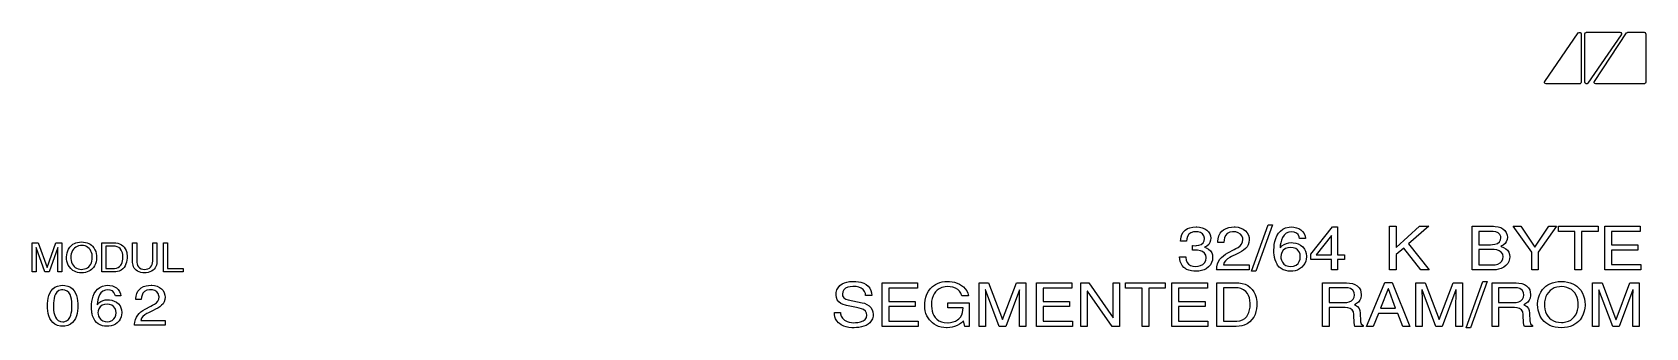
# Model space of a CAD drawing. Extents: x 83.1 to 183.1, y -110.2 to -91.9.
import ezdxf

# ---------------------------------------------------------------- set-up
doc = ezdxf.new("R2010")
doc.units = 0
doc.layers.add('BLACK', color=7, linetype='CONTINUOUS')

msp = doc.modelspace()

# ---------------------------------------------------------------- linework, layer by layer
at = {"layer": 'BLACK', "linetype": 'CONTINUOUS'}
for p, q in [((176.849239, -94.943237), (178.917672, -91.943237)), ((178.917672, -91.943237), (178.96676, -91.905686)), ((178.96676, -91.905686), (179.028544, -91.90416)), ((179.028544, -91.90416), (179.079426, -91.939242)), ((179.079426, -91.939242), (179.09997, -91.997531)), ((179.331567, -92), (179.350665, -91.941221)), ((179.350665, -91.941221), (179.400665, -91.904894)), ((179.400665, -91.904894), (179.431567, -91.9)), ((179.431567, -91.9), (181.5, -91.9)), ((179.916795, -94.94453), (181.916795, -91.94453)), ((181.5, -91.9), (181.558779, -91.919098)), ((181.558779, -91.919098), (181.595106, -91.969098)), ((181.916795, -91.94453), (181.96529, -91.906217)), ((181.96529, -91.906217), (182, -91.9)), ((182, -91.9), (183, -91.9)), ((183, -91.9), (183.058779, -91.919098)), ((183.058779, -91.919098), (183.095106, -91.969098)), ((179.09997, -91.997531), (179.1, -92)), ((179.1, -92), (179.1, -95)), ((179.331567, -95), (179.331567, -92)), ((181.582328, -92.056763), (179.513895, -95.056763)), ((181.595106, -92.030902), (181.582328, -92.056763)), ((181.595106, -91.969098), (181.595106, -92.030902)), ((183.095106, -91.969098), (183.1, -92)), ((183.1, -92), (183.1, -95)), ((176.836461, -94.969098), (176.849239, -94.943237)), ((179.904894, -94.969098), (179.916795, -94.94453)), ((176.836461, -95.030902), (176.836461, -94.969098)), ((176.872788, -95.080902), (176.836461, -95.030902)), ((176.931567, -95.1), (176.872788, -95.080902)), ((179, -95.1), (176.931567, -95.1)), ((179.030902, -95.095106), (179, -95.1)), ((179.080902, -95.058779), (179.030902, -95.095106)), ((179.1, -95), (179.080902, -95.058779)), ((179.331597, -95.002469), (179.331567, -95)), ((179.352141, -95.060758), (179.331597, -95.002469)), ((179.403023, -95.09584), (179.352141, -95.060758)), ((179.464807, -95.094314), (179.403023, -95.09584)), ((179.513895, -95.056763), (179.464807, -95.094314)), ((179.904894, -95.030902), (179.904894, -94.969098)), ((179.941221, -95.080902), (179.904894, -95.030902)), ((180, -95.1), (179.941221, -95.080902)), ((183, -95.1), (180, -95.1)), ((183.030902, -95.095106), (183, -95.1)), ((183.080902, -95.058779), (183.030902, -95.095106)), ((183.1, -95), (183.080902, -95.058779)), ((158.669016, -106.70491), (159.702164, -103.834959)), ((159.979868, -103.834959), (158.950384, -106.70491)), ((159.702164, -103.834959), (159.979868, -103.834959)), ((167.225088, -106.6205), (167.225088, -103.919369)), ((167.225088, -103.919369), (167.632485, -103.919369)), ((167.632485, -105.229048), (169.094278, -103.919369)), ((167.632485, -103.919369), (167.632485, -105.229048)), ((169.657014, -103.919369), (168.401117, -105.010768)), ((169.094278, -103.919369), (169.657014, -103.919369)), ((172.349058, -105.058908), (172.349058, -103.919369)), ((172.349058, -103.919369), (173.67603, -103.919369)), ((173.67603, -103.919369), (173.778344, -103.922984)), ((173.778344, -103.922984), (173.963704, -103.950754)), ((173.963704, -103.950754), (174.123202, -104.003363)), ((176.03395, -105.533717), (174.896023, -103.919369)), ((174.896023, -103.919369), (175.370831, -103.919369)), ((175.370831, -103.919369), (176.235451, -105.217837)), ((176.235451, -105.217837), (177.100803, -103.919369)), ((177.580007, -103.919369), (176.441347, -105.533717)), ((177.100803, -103.919369), (177.580007, -103.919369)), ((177.695046, -104.244481), (177.695046, -103.919369)), ((177.695046, -103.919369), (180.143825, -103.919369)), ((180.143825, -103.919369), (180.143825, -104.244481)), ((180.56148, -106.6205), (180.56148, -103.919369)), ((180.56148, -103.919369), (182.758933, -103.919369)), ((182.758933, -103.919369), (182.758933, -104.244481)), ((83.144654, -106.747), (83.144654, -104.946246)), ((83.144654, -104.946246), (83.514511, -104.946246)), ((83.514511, -104.946246), (84.059783, -106.46739)), ((84.064888, -106.46739), (84.60784, -104.946246)), ((84.60784, -104.946246), (84.974912, -104.946246)), ((84.974912, -104.946246), (84.974912, -106.747)), ((85.753404, -104.984247), (85.848972, -104.944617)), ((85.848972, -104.944617), (85.954919, -104.914977)), ((85.954919, -104.914977), (86.07165, -104.896403)), ((86.07165, -104.896403), (86.19957, -104.889972)), ((86.19957, -104.889972), (86.327572, -104.896403)), ((86.327572, -104.896403), (86.444375, -104.914977)), ((86.444375, -104.914977), (86.550384, -104.944617)), ((86.550384, -104.944617), (86.646005, -104.984247)), ((87.44836, -106.538172), (87.44836, -104.946246)), ((87.44836, -104.946246), (88.222414, -104.946246)), ((88.222414, -104.946246), (88.313417, -104.950382)), ((88.313417, -104.950382), (88.441132, -104.971648)), ((89.362149, -106.153489), (89.362149, -104.946246)), ((89.362149, -104.946246), (89.620167, -104.946246)), ((89.620167, -104.946246), (89.620167, -106.085346)), ((90.607226, -106.090182), (90.607226, -104.946246)), ((90.607226, -104.946246), (90.865244, -104.946246)), ((90.865244, -104.946246), (90.865244, -106.120517)), ((91.273618, -106.747), (91.273618, -104.946246)), ((91.273618, -104.946246), (91.531636, -104.946246)), ((91.531636, -104.946246), (91.531636, -106.530698)), ((154.288765, -104.835353), (154.29377, -104.723272)), ((154.65, -104.835353), (154.288765, -104.835353)), ((154.29377, -104.723272), (154.318548, -104.571311)), ((154.318548, -104.571311), (154.368567, -104.422619)), ((154.368567, -104.422619), (154.448789, -104.283904)), ((154.448789, -104.283904), (154.564178, -104.161873)), ((154.564178, -104.161873), (154.719697, -104.063235)), ((154.668442, -104.690089), (154.65, -104.835353)), ((154.710669, -104.547563), (154.668442, -104.690089)), ((154.797077, -104.413049), (154.710669, -104.547563)), ((154.719697, -104.063235), (154.865656, -104.008643)), ((154.916359, -104.323914), (154.797077, -104.413049)), ((154.865656, -104.008643), (155.039074, -103.973813)), ((155.090193, -104.270063), (154.916359, -104.323914)), ((155.039074, -103.973813), (155.242045, -103.961574)), ((155.225192, -104.260308), (155.090193, -104.270063)), ((155.375293, -104.271925), (155.225192, -104.260308)), ((155.242045, -103.961574), (155.294944, -103.962434)), ((155.294944, -103.962434), (155.445303, -103.975063)), ((155.522713, -104.314591), (155.375293, -104.271925)), ((155.445303, -103.975063), (155.625583, -104.014094)), ((155.647644, -104.395988), (155.522713, -104.314591)), ((155.555899, -105.051001), (155.683784, -104.951453)), ((155.625583, -104.014094), (155.781614, -104.076509)), ((155.733312, -104.514262), (155.647644, -104.395988)), ((155.683784, -104.951453), (155.751812, -104.823543)), ((155.769791, -104.651972), (155.733312, -104.514262)), ((155.751812, -104.823543), (155.771075, -104.683019)), ((155.771075, -104.683019), (155.769791, -104.651972)), ((155.781614, -104.076509), (155.912125, -104.160153)), ((155.912125, -104.160153), (156.015846, -104.262869)), ((156.015846, -104.262869), (156.091506, -104.382503)), ((156.098041, -104.93468), (156.024416, -105.051325)), ((156.091506, -104.382503), (156.137834, -104.516896)), ((156.143865, -104.784199), (156.098041, -104.93468)), ((156.137834, -104.516896), (156.153559, -104.663894)), ((156.153559, -104.663894), (156.143865, -104.784199)), ((156.592464, -104.915147), (156.594485, -104.836173)), ((156.961759, -104.915147), (156.592464, -104.915147)), ((156.594485, -104.836173), (156.610061, -104.691419)), ((156.610061, -104.691419), (156.659282, -104.505373)), ((156.659282, -104.505373), (156.734774, -104.353586)), ((156.734774, -104.353586), (156.831182, -104.232634)), ((156.831182, -104.232634), (156.943152, -104.139094)), ((156.943152, -104.139094), (157.107399, -104.051099)), ((156.977265, -104.760627), (156.961759, -104.915147)), ((157.008732, -104.626518), (156.977265, -104.760627)), ((157.070669, -104.492179), (157.008732, -104.626518)), ((157.174966, -104.374863), (157.070669, -104.492179)), ((157.107399, -104.051099), (157.277104, -103.997636)), ((157.333512, -104.291822), (157.174966, -104.374863)), ((157.277104, -103.997636), (157.439574, -103.970591)), ((157.5074, -104.26166), (157.333512, -104.291822)), ((157.439574, -103.970591), (157.613155, -103.961574)), ((157.5582, -104.260308), (157.5074, -104.26166)), ((157.707624, -104.272282), (157.5582, -104.260308)), ((157.613155, -103.961574), (157.660868, -103.962446)), ((157.660868, -103.962446), (157.844697, -103.983067)), ((157.859554, -104.316894), (157.707624, -104.272282)), ((157.844697, -103.983067), (158.014555, -104.030206)), ((157.99472, -104.404044), (157.859554, -104.316894)), ((158.083349, -104.515671), (157.99472, -104.404044)), ((158.014555, -104.030206), (158.16679, -104.102673)), ((158.067348, -105.027365), (158.126082, -104.887896)), ((158.134853, -104.659617), (158.083349, -104.515671)), ((158.126082, -104.887896), (158.142185, -104.741051)), ((158.142185, -104.741051), (158.134853, -104.659617)), ((158.16679, -104.102673), (158.297754, -104.199279)), ((158.297754, -104.199279), (158.403797, -104.318833)), ((158.403797, -104.318833), (158.48127, -104.460146)), ((158.521277, -104.922623), (158.475736, -105.066492)), ((158.48127, -104.460146), (158.526524, -104.622026)), ((158.537125, -104.756218), (158.521277, -104.922623)), ((158.526524, -104.622026), (158.537125, -104.756218)), ((160.091552, -105.042125), (160.126503, -104.86065)), ((160.126503, -104.86065), (160.17939, -104.681856)), ((160.17939, -104.681856), (160.252496, -104.511204)), ((160.252496, -104.511204), (160.348102, -104.354154)), ((160.348102, -104.354154), (160.468491, -104.216169)), ((160.48516, -104.937422), (160.459006, -105.091896)), ((160.468491, -104.216169), (160.615945, -104.102708)), ((160.531586, -104.772658), (160.48516, -104.937422)), ((160.602224, -104.610974), (160.531586, -104.772658)), ((160.701015, -104.46574), (160.602224, -104.610974)), ((160.615945, -104.102708), (160.792746, -104.019233)), ((160.831902, -104.350323), (160.701015, -104.46574)), ((160.792746, -104.019233), (161.001176, -103.971204)), ((160.998824, -104.278094), (160.831902, -104.350323)), ((160.835864, -104.978894), (160.983792, -104.944784)), ((160.983792, -104.944784), (161.158828, -104.932293)), ((161.150035, -104.260308), (160.998824, -104.278094)), ((161.001176, -103.971204), (161.158828, -103.961574)), ((161.311639, -104.278117), (161.150035, -104.260308)), ((161.158828, -103.961574), (161.291873, -103.969807)), ((161.158828, -104.932293), (161.265109, -104.93797)), ((161.265109, -104.93797), (161.416815, -104.964527)), ((161.291873, -103.969807), (161.466524, -104.005861)), ((161.457312, -104.339748), (161.311639, -104.278117)), ((161.561601, -104.43847), (161.457312, -104.339748)), ((161.466524, -104.005861), (161.604529, -104.058329)), ((161.629522, -104.567037), (161.561601, -104.43847)), ((161.604529, -104.058329), (161.733548, -104.134476)), ((161.658549, -104.673127), (161.629522, -104.567037)), ((162.019784, -104.673127), (161.658549, -104.673127)), ((161.733548, -104.134476), (161.846695, -104.236774)), ((161.846695, -104.236774), (161.937083, -104.367696)), ((161.937083, -104.367696), (161.997825, -104.529716)), ((161.997825, -104.529716), (162.019784, -104.673127)), ((162.345116, -105.654397), (163.697732, -103.961574)), ((163.625925, -104.481885), (162.685102, -105.691986)), ((163.634718, -104.481885), (163.625925, -104.481885)), ((163.634718, -105.691986), (163.634718, -104.481885)), ((163.697732, -103.961574), (164.004013, -103.961574)), ((164.004013, -103.961574), (164.004013, -105.691986)), ((173.495778, -104.23327), (172.756455, -104.23327)), ((172.756455, -104.23327), (172.756455, -105.058908)), ((173.652887, -104.239879), (173.495778, -104.23327)), ((173.814128, -104.266295), (173.652887, -104.239879)), ((173.959369, -104.323565), (173.814128, -104.266295)), ((173.909873, -104.988972), (174.040193, -104.890184)), ((174.06775, -104.423891), (173.959369, -104.323565)), ((174.040193, -104.890184), (174.104318, -104.763887)), ((174.116899, -104.558215), (174.06775, -104.423891)), ((174.104318, -104.763887), (174.121529, -104.625646)), ((174.121529, -104.625646), (174.116899, -104.558215)), ((174.123202, -104.003363), (174.25663, -104.077748)), ((174.25663, -104.077748), (174.363783, -104.170852)), ((174.363783, -104.170852), (174.460461, -104.308889)), ((174.462272, -104.875146), (174.383137, -104.986785)), ((174.460461, -104.308889), (174.515359, -104.465414)), ((174.512531, -104.74205), (174.462272, -104.875146)), ((174.528926, -104.599927), (174.512531, -104.74205)), ((174.515359, -104.465414), (174.528926, -104.599927)), ((178.715737, -104.244481), (177.695046, -104.244481)), ((178.715737, -106.6205), (178.715737, -104.244481)), ((180.143825, -104.244481), (179.123134, -104.244481)), ((179.123134, -104.244481), (179.123134, -106.6205)), ((182.758933, -104.244481), (180.96961, -104.244481)), ((180.96961, -104.244481), (180.96961, -105.072098)), ((83.394783, -105.238605), (83.389215, -105.238605)), ((83.389215, -105.238605), (83.389352, -105.286546)), ((83.389352, -105.286546), (83.390288, -105.387603)), ((83.390288, -105.387603), (83.391738, -105.487717)), ((83.391738, -105.487717), (83.393492, -105.590777)), ((83.393492, -105.590777), (83.394783, -105.683957)), ((83.932166, -106.747), (83.394783, -105.238605)), ((83.394783, -105.683957), (83.394783, -106.747)), ((84.724783, -105.236406), (84.1874, -106.747)), ((84.729888, -105.236406), (84.724783, -105.236406)), ((84.724783, -105.683957), (84.725409, -105.626909)), ((84.724783, -106.747), (84.724783, -105.683957)), ((84.725409, -105.626909), (84.72686, -105.534297)), ((84.72686, -105.534297), (84.728273, -105.437829)), ((84.728273, -105.437829), (84.729417, -105.335425)), ((84.729417, -105.335425), (84.729888, -105.236406)), ((85.268663, -105.847062), (85.269311, -105.809737)), ((85.274642, -105.961384), (85.268663, -105.847062)), ((85.269311, -105.809737), (85.279427, -105.693093)), ((85.279427, -105.693093), (85.302869, -105.572277)), ((85.302869, -105.572277), (85.341003, -105.450921)), ((85.341003, -105.450921), (85.395197, -105.33266)), ((85.395197, -105.33266), (85.466817, -105.221129)), ((85.466817, -105.221129), (85.524922, -105.152308)), ((85.524922, -105.152308), (85.591784, -105.089169)), ((85.541095, -105.72975), (85.53457, -105.847062)), ((85.53457, -105.847062), (85.537481, -105.925938)), ((85.537481, -105.925938), (85.552565, -106.038507)), ((85.560388, -105.619567), (85.541095, -105.72975)), ((85.592028, -105.517476), (85.560388, -105.619567)), ((85.591784, -105.089169), (85.66781, -105.03279)), ((85.635591, -105.424441), (85.592028, -105.517476)), ((85.690656, -105.341425), (85.635591, -105.424441)), ((85.66781, -105.03279), (85.753404, -104.984247)), ((85.756801, -105.26939), (85.690656, -105.341425)), ((85.833603, -105.209299), (85.756801, -105.26939)), ((85.920641, -105.162115), (85.833603, -105.209299)), ((86.017491, -105.1288), (85.920641, -105.162115)), ((86.123734, -105.110319), (86.017491, -105.1288)), ((86.19957, -105.106713), (86.123734, -105.110319)), ((86.311957, -105.114772), (86.19957, -105.106713)), ((86.415212, -105.138304), (86.311957, -105.114772)), ((86.508916, -105.176349), (86.415212, -105.138304)), ((86.592648, -105.227942), (86.508916, -105.176349)), ((86.665988, -105.292122), (86.592648, -105.227942)), ((86.646005, -104.984247), (86.731644, -105.03279)), ((86.728517, -105.367924), (86.665988, -105.292122)), ((86.779815, -105.454387), (86.728517, -105.367924)), ((86.731644, -105.03279), (86.807707, -105.089169)), ((86.819462, -105.550548), (86.779815, -105.454387)), ((86.807707, -105.089169), (86.874601, -105.152308)), ((86.847038, -105.655443), (86.819462, -105.550548)), ((86.862124, -105.768109), (86.847038, -105.655443)), ((86.858509, -105.964263), (86.865034, -105.847062)), ((86.865034, -105.847062), (86.862124, -105.768109)), ((86.874601, -105.152308), (86.958634, -105.257334)), ((86.958634, -105.257334), (87.024317, -105.371512)), ((87.024317, -105.371512), (87.07302, -105.491208)), ((87.07302, -105.491208), (87.106112, -105.612788)), ((87.106112, -105.612788), (87.124962, -105.732617)), ((87.130294, -105.884347), (87.120177, -106.000867)), ((87.124962, -105.732617), (87.130942, -105.847062)), ((87.130942, -105.847062), (87.130294, -105.884347)), ((88.18761, -105.155513), (87.706378, -105.155513)), ((87.706378, -105.155513), (87.706378, -106.538172)), ((88.282898, -105.161527), (88.18761, -105.155513)), ((88.39848, -105.188236), (88.282898, -105.161527)), ((88.49998, -105.236273), (88.39848, -105.188236)), ((88.441132, -104.971648), (88.5578, -105.010131)), ((88.586339, -105.305602), (88.49998, -105.236273)), ((88.5578, -105.010131), (88.662856, -105.064866)), ((88.656496, -105.396187), (88.586339, -105.305602)), ((88.697844, -105.478053), (88.656496, -105.396187)), ((88.662856, -105.064866), (88.755736, -105.134888)), ((88.729034, -105.57184), (88.697844, -105.478053)), ((88.74962, -105.677533), (88.729034, -105.57184)), ((88.759153, -105.795117), (88.74962, -105.677533)), ((88.75413, -105.958983), (88.759797, -105.836951)), ((88.755736, -105.134888), (88.835874, -105.219231)), ((88.759797, -105.836951), (88.759153, -105.795117)), ((88.835874, -105.219231), (88.902708, -105.316932)), ((88.902708, -105.316932), (88.955672, -105.427025)), ((88.955672, -105.427025), (88.994203, -105.548544)), ((88.994203, -105.548544), (89.011592, -105.635429)), ((89.023461, -105.898828), (89.011099, -106.017229)), ((89.011592, -105.635429), (89.022148, -105.726677)), ((89.022148, -105.726677), (89.025704, -105.822003)), ((89.025704, -105.822003), (89.023461, -105.898828)), ((154.234217, -105.960046), (154.216958, -105.815964)), ((154.216958, -105.815964), (154.599442, -105.815964)), ((154.599442, -105.815964), (154.602526, -105.864004)), ((154.602526, -105.864004), (154.625775, -106.014285)), ((155.015632, -105.400506), (155.015632, -105.112984)), ((155.015632, -105.112984), (155.057435, -105.115539)), ((155.162663, -105.39672), (155.015632, -105.400506)), ((155.057435, -105.115539), (155.20834, -105.120897)), ((155.183427, -105.39655), (155.162663, -105.39672)), ((155.340588, -105.403409), (155.183427, -105.39655)), ((155.20834, -105.120897), (155.261752, -105.11966)), ((155.261752, -105.11966), (155.416824, -105.099589)), ((155.512124, -105.433621), (155.340588, -105.403409)), ((155.416824, -105.099589), (155.555899, -105.051001)), ((155.648321, -105.48706), (155.512124, -105.433621)), ((155.763213, -105.575113), (155.648321, -105.48706)), ((155.842577, -105.70614), (155.763213, -105.575113)), ((155.917996, -105.147845), (155.775471, -105.215199)), ((155.775471, -105.215199), (155.775471, -105.223113)), ((155.775471, -105.223113), (155.878643, -105.25906)), ((155.870931, -105.847523), (155.842577, -105.70614)), ((155.853394, -106.025504), (155.872192, -105.888504)), ((155.872192, -105.888504), (155.870931, -105.847523)), ((155.878643, -105.25906), (156.016131, -105.332346)), ((156.024416, -105.051325), (155.917996, -105.147845)), ((156.016131, -105.332346), (156.128463, -105.431583)), ((156.128463, -105.431583), (156.210657, -105.559824)), ((156.210657, -105.559824), (156.252533, -105.691048)), ((156.267132, -105.846299), (156.252315, -106.0091)), ((156.252533, -105.691048), (156.267132, -105.846299)), ((156.723073, -105.964094), (156.822506, -105.845259)), ((156.822506, -105.845259), (156.937808, -105.740528)), ((156.937808, -105.740528), (157.067329, -105.647899)), ((157.067329, -105.647899), (157.209421, -105.56537)), ((157.193553, -105.946237), (157.071911, -106.054293)), ((157.335539, -105.852678), (157.193553, -105.946237)), ((157.209421, -105.56537), (157.600698, -105.361599)), ((157.440963, -105.79618), (157.335539, -105.852678)), ((157.747244, -105.645165), (157.440963, -105.79618)), ((157.600698, -105.361599), (157.714215, -105.30245)), ((157.714215, -105.30245), (157.842118, -105.23034)), ((157.907829, -105.565746), (157.747244, -105.645165)), ((157.842118, -105.23034), (157.970848, -105.137662)), ((158.056753, -105.48401), (157.907829, -105.565746)), ((157.970848, -105.137662), (158.067348, -105.027365)), ((158.191011, -105.396586), (158.056753, -105.48401)), ((158.307598, -105.300104), (158.191011, -105.396586)), ((158.403508, -105.191196), (158.307598, -105.300104)), ((158.475736, -105.066492), (158.403508, -105.191196)), ((160.06633, -105.391274), (160.072255, -105.22082)), ((160.070321, -105.553262), (160.06633, -105.391274)), ((160.083445, -105.710742), (160.070321, -105.553262)), ((160.072255, -105.22082), (160.091552, -105.042125)), ((160.099659, -105.813326), (160.083445, -105.710742)), ((160.10743, -105.862493), (160.099659, -105.813326)), ((160.144003, -106.007292), (160.10743, -105.862493)), ((160.459006, -105.091896), (160.448814, -105.250151)), ((160.448814, -105.250151), (160.456874, -105.258064)), ((160.456874, -105.258064), (160.465929, -105.244481)), ((160.465929, -105.244481), (160.563918, -105.132589)), ((160.513859, -105.669707), (160.499372, -105.813326)), ((160.499372, -105.813326), (160.504402, -105.893802)), ((160.504402, -105.893802), (160.535665, -106.026247)), ((160.55752, -105.5383), (160.513859, -105.669707)), ((160.648849, -105.403721), (160.55752, -105.5383)), ((160.563918, -105.132589), (160.691347, -105.041268)), ((160.783145, -105.302458), (160.648849, -105.403721)), ((160.691347, -105.041268), (160.835864, -104.978894)), ((160.928258, -105.249712), (160.783145, -105.302458)), ((161.103873, -105.231026), (160.928258, -105.249712)), ((161.260985, -105.245542), (161.103873, -105.231026)), ((161.418488, -105.299345), (161.260985, -105.245542)), ((161.416815, -104.964527), (161.57174, -105.015165)), ((161.53665, -105.383836), (161.418488, -105.299345)), ((161.632347, -105.512261), (161.53665, -105.383836)), ((161.57174, -105.015165), (161.720926, -105.09248)), ((161.684516, -105.654561), (161.632347, -105.512261)), ((161.684112, -105.954995), (161.700314, -105.794202)), ((161.700314, -105.794202), (161.684516, -105.654561)), ((161.720926, -105.09248), (161.855419, -105.199068)), ((161.855419, -105.199068), (161.966261, -105.337527)), ((161.966261, -105.337527), (162.028485, -105.463848)), ((162.028485, -105.463848), (162.068591, -105.610652)), ((162.070896, -105.94854), (162.040455, -106.080111)), ((162.068591, -105.610652), (162.082799, -105.779034)), ((162.082563, -105.804471), (162.070896, -105.94854)), ((162.082799, -105.779034), (162.082563, -105.804471)), ((162.345116, -105.691986), (162.345116, -105.654397)), ((162.345116, -105.979509), (162.345116, -105.691986)), ((162.685102, -105.691986), (163.634718, -105.691986)), ((164.004013, -105.691986), (164.437056, -105.691986)), ((164.437056, -105.691986), (164.437056, -105.979509)), ((168.107293, -105.266637), (167.632485, -105.672862)), ((167.632485, -105.672862), (167.632485, -106.6205)), ((169.161689, -106.6205), (168.107293, -105.266637)), ((168.401117, -105.010768), (169.690719, -106.6205)), ((172.349058, -106.307258), (172.349058, -105.058908)), ((172.756455, -105.058908), (173.491382, -105.058908)), ((173.558793, -105.357642), (172.756455, -105.357642)), ((172.756455, -105.357642), (172.756455, -106.307258)), ((173.491382, -105.058908), (173.59717, -105.056062)), ((173.715613, -105.364067), (173.558793, -105.357642)), ((173.59717, -105.056062), (173.754603, -105.037486)), ((173.869206, -105.386823), (173.715613, -105.364067)), ((173.754603, -105.037486), (173.909873, -104.988972)), ((174.010014, -105.431133), (173.869206, -105.386823)), ((174.148645, -105.52011), (174.010014, -105.431133)), ((174.262889, -105.088709), (174.125925, -105.161124)), ((174.125925, -105.161124), (174.144833, -105.168026)), ((174.144833, -105.168026), (174.294372, -105.229398)), ((174.23858, -105.656669), (174.148645, -105.52011)), ((174.188513, -106.082141), (174.248706, -105.946305)), ((174.264411, -105.813326), (174.23858, -105.656669)), ((174.248706, -105.946305), (174.264411, -105.813326)), ((174.383137, -104.986785), (174.262889, -105.088709)), ((174.294372, -105.229398), (174.42981, -105.309728)), ((174.42981, -105.309728), (174.532675, -105.404866)), ((174.532675, -105.404866), (174.614231, -105.532624)), ((174.614231, -105.532624), (174.656436, -105.66272)), ((174.662419, -105.941075), (174.620975, -106.092785)), ((174.656436, -105.66272), (174.671808, -105.821239)), ((174.671808, -105.821239), (174.662419, -105.941075)), ((176.03395, -106.6205), (176.03395, -105.533717)), ((176.441347, -105.533717), (176.441347, -106.6205)), ((180.96961, -105.072098), (182.619714, -105.072098)), ((182.619714, -105.39655), (180.96961, -105.39655)), ((180.96961, -105.39655), (180.96961, -106.296047)), ((182.619714, -105.072098), (182.619714, -105.39655)), ((83.394783, -106.747), (83.144654, -106.747)), ((84.1874, -106.747), (83.932166, -106.747)), ((84.059783, -106.46739), (84.064888, -106.46739)), ((84.974912, -106.747), (84.724783, -106.747)), ((85.29349, -106.081092), (85.274642, -105.961384)), ((85.326575, -106.202555), (85.29349, -106.081092)), ((85.375263, -106.322141), (85.326575, -106.202555)), ((85.440923, -106.436218), (85.375263, -106.322141)), ((85.524922, -106.541153), (85.440923, -106.436218)), ((85.591784, -106.604239), (85.524922, -106.541153)), ((85.552565, -106.038507), (85.580135, -106.143323)), ((85.580135, -106.143323), (85.619771, -106.239422)), ((85.66781, -106.660571), (85.591784, -106.604239)), ((85.619771, -106.239422), (85.671049, -106.325839)), ((85.753404, -106.709074), (85.66781, -106.660571)), ((85.671049, -106.325839), (85.733547, -106.401608)), ((85.733547, -106.401608), (85.806844, -106.465766)), ((85.848972, -106.748672), (85.753404, -106.709074)), ((85.806844, -106.465766), (85.890517, -106.517346)), ((85.954919, -106.778288), (85.848972, -106.748672)), ((85.890517, -106.517346), (85.984144, -106.555383)), ((86.07165, -106.796848), (85.954919, -106.778288)), ((85.984144, -106.555383), (86.087302, -106.578914)), ((86.19957, -106.803273), (86.07165, -106.796848)), ((86.087302, -106.578914), (86.19957, -106.586972)), ((86.19957, -106.586972), (86.275489, -106.583366)), ((86.327572, -106.796848), (86.19957, -106.803273)), ((86.275489, -106.583366), (86.381835, -106.564886)), ((86.444375, -106.778288), (86.327572, -106.796848)), ((86.381835, -106.564886), (86.478769, -106.531577)), ((86.550384, -106.748672), (86.444375, -106.778288)), ((86.478769, -106.531577), (86.565871, -106.484404)), ((86.646005, -106.709074), (86.550384, -106.748672)), ((86.565871, -106.484404), (86.642722, -106.424332)), ((86.642722, -106.424332), (86.708901, -106.352326)), ((86.731644, -106.660571), (86.646005, -106.709074)), ((86.708901, -106.352326), (86.76399, -106.269351)), ((86.807707, -106.604239), (86.731644, -106.660571)), ((86.76399, -106.269351), (86.807567, -106.176372)), ((86.807567, -106.176372), (86.839213, -106.074354)), ((86.874601, -106.541153), (86.807707, -106.604239)), ((86.839213, -106.074354), (86.858509, -105.964263)), ((86.932729, -106.472391), (86.874601, -106.541153)), ((87.004377, -106.360958), (86.932729, -106.472391)), ((87.058588, -106.242805), (87.004377, -106.360958)), ((87.096731, -106.121564), (87.058588, -106.242805)), ((87.120177, -106.000867), (87.096731, -106.121564)), ((87.44836, -106.747), (87.44836, -106.538172)), ((88.211741, -106.747), (87.44836, -106.747)), ((87.706378, -106.538172), (88.206636, -106.538172)), ((88.206636, -106.538172), (88.237701, -106.537447)), ((88.324353, -106.74104), (88.211741, -106.747)), ((88.237701, -106.537447), (88.354741, -106.520174)), ((88.426985, -106.723789), (88.324353, -106.74104)), ((88.354741, -106.520174), (88.459335, -106.48028)), ((88.520011, -106.696183), (88.426985, -106.723789)), ((88.459335, -106.48028), (88.550297, -106.418264)), ((88.642361, -106.637413), (88.520011, -106.696183)), ((88.550297, -106.418264), (88.626444, -106.334627)), ((88.626444, -106.334627), (88.673117, -106.258011)), ((88.745206, -106.560623), (88.642361, -106.637413)), ((88.673117, -106.258011), (88.71029, -106.169724)), ((88.71029, -106.169724), (88.73746, -106.069978)), ((88.73746, -106.069978), (88.75413, -105.958983)), ((88.829809, -106.468982), (88.745206, -106.560623)), ((88.897437, -106.365655), (88.829809, -106.468982)), ((88.949351, -106.253809), (88.897437, -106.365655)), ((88.986818, -106.136611), (88.949351, -106.253809)), ((89.011099, -106.017229), (88.986818, -106.136611)), ((89.368033, -106.247542), (89.362149, -106.153489)), ((89.38592, -106.338834), (89.368033, -106.247542)), ((89.416168, -106.425946), (89.38592, -106.338834)), ((89.459131, -106.507463), (89.416168, -106.425946)), ((89.515166, -106.581966), (89.459131, -106.507463)), ((89.584627, -106.648039), (89.515166, -106.581966)), ((89.66787, -106.704264), (89.584627, -106.648039)), ((89.620167, -106.085346), (89.623064, -106.155749)), ((89.623064, -106.155749), (89.637645, -106.249419)), ((89.637645, -106.249419), (89.674083, -106.353382)), ((89.765252, -106.749225), (89.66787, -106.704264)), ((89.674083, -106.353382), (89.727001, -106.435315)), ((89.727001, -106.435315), (89.793183, -106.497279)), ((89.877126, -106.781505), (89.765252, -106.749225)), ((89.793183, -106.497279), (89.889669, -106.549791)), ((90.00385, -106.799685), (89.877126, -106.781505)), ((89.889669, -106.549791), (89.995583, -106.578347)), ((89.995583, -106.578347), (90.104647, -106.586972)), ((90.096758, -106.803273), (90.00385, -106.799685)), ((90.191729, -106.799677), (90.096758, -106.803273)), ((90.104647, -106.586972), (90.194193, -106.581764)), ((90.32202, -106.781379), (90.191729, -106.799677)), ((90.194193, -106.581764), (90.30471, -106.558298)), ((90.30471, -106.558298), (90.407351, -106.512)), ((90.437865, -106.74871), (90.32202, -106.781379)), ((90.407351, -106.512), (90.479252, -106.455649)), ((90.539437, -106.702925), (90.437865, -106.74871)), ((90.479252, -106.455649), (90.53833, -106.379759)), ((90.53833, -106.379759), (90.581126, -106.28214)), ((90.626908, -106.645277), (90.539437, -106.702925)), ((90.581126, -106.28214), (90.600458, -106.19335)), ((90.600458, -106.19335), (90.607226, -106.090182)), ((90.70045, -106.577022), (90.626908, -106.645277)), ((90.760235, -106.499413), (90.70045, -106.577022)), ((90.806434, -106.413703), (90.760235, -106.499413)), ((90.839221, -106.321148), (90.806434, -106.413703)), ((90.858767, -106.223001), (90.839221, -106.321148)), ((90.865244, -106.120517), (90.858767, -106.223001)), ((92.500132, -106.747), (91.273618, -106.747)), ((91.531636, -106.530698), (92.500132, -106.530698)), ((92.500132, -106.530698), (92.500132, -106.747)), ((154.264659, -106.100611), (154.234217, -105.960046)), ((154.31234, -106.234142), (154.264659, -106.100611)), ((154.381321, -106.357123), (154.31234, -106.234142)), ((154.475659, -106.466036), (154.381321, -106.357123)), ((154.599413, -106.557366), (154.475659, -106.466036)), ((154.65806, -106.588186), (154.599413, -106.557366)), ((154.625775, -106.014285), (154.683181, -106.160635)), ((154.804025, -106.645356), (154.65806, -106.588186)), ((154.683181, -106.160635), (154.769322, -106.26738)), ((154.769322, -106.26738), (154.900731, -106.349844)), ((154.955207, -106.682738), (154.804025, -106.645356)), ((154.900731, -106.349844), (155.045033, -106.391752)), ((155.10453, -106.701449), (154.955207, -106.682738)), ((155.045033, -106.391752), (155.229589, -106.406836)), ((155.204676, -106.70491), (155.10453, -106.701449)), ((155.404591, -106.694165), (155.204676, -106.70491)), ((155.229589, -106.406836), (155.365753, -106.397222)), ((155.365753, -106.397222), (155.518291, -106.359536)), ((155.581889, -106.663253), (155.404591, -106.694165)), ((155.518291, -106.359536), (155.670863, -106.280012)), ((155.737216, -106.614159), (155.581889, -106.663253)), ((155.670863, -106.280012), (155.784554, -106.167208)), ((155.871216, -106.54887), (155.737216, -106.614159)), ((155.784554, -106.167208), (155.853394, -106.025504)), ((156.017821, -106.440056), (155.871216, -106.54887)), ((156.129188, -106.310685), (156.017821, -106.440056)), ((156.206842, -106.165465), (156.129188, -106.310685)), ((156.252315, -106.0091), (156.206842, -106.165465)), ((156.516993, -106.6205), (156.519665, -106.569501)), ((158.537125, -106.6205), (156.516993, -106.6205)), ((156.519665, -106.569501), (156.536467, -106.425235)), ((156.536467, -106.425235), (156.578405, -106.25208)), ((156.578405, -106.25208), (156.641156, -106.099034)), ((156.641156, -106.099034), (156.723073, -105.964094)), ((156.984965, -106.168845), (156.93245, -106.307258)), ((156.93245, -106.307258), (158.537125, -106.307258)), ((157.071911, -106.054293), (156.984965, -106.168845)), ((158.537125, -106.307258), (158.537125, -106.6205)), ((158.950384, -106.70491), (158.669016, -106.70491)), ((160.194892, -106.143916), (160.144003, -106.007292)), ((160.261824, -106.271143), (160.194892, -106.143916)), ((160.293476, -106.319128), (160.261824, -106.271143)), ((160.399516, -106.44303), (160.293476, -106.319128)), ((160.517289, -106.539516), (160.399516, -106.44303)), ((160.641998, -106.611212), (160.517289, -106.539516)), ((160.535665, -106.026247), (160.596607, -106.149999)), ((160.596607, -106.149999), (160.688467, -106.25745)), ((160.794052, -106.668222), (160.641998, -106.611212)), ((160.688467, -106.25745), (160.812487, -106.340992)), ((160.940899, -106.697855), (160.794052, -106.668222)), ((160.812487, -106.340992), (160.969907, -106.393018)), ((161.053315, -106.70491), (160.940899, -106.697855)), ((160.969907, -106.393018), (161.120726, -106.406836)), ((161.231688, -106.697655), (161.053315, -106.70491)), ((161.120726, -106.406836), (161.276613, -106.388972)), ((161.379961, -106.676626), (161.231688, -106.697655)), ((161.276613, -106.388972), (161.435954, -106.323501)), ((161.525192, -106.63476), (161.379961, -106.676626)), ((161.435954, -106.323501), (161.561331, -106.215264)), ((161.660464, -106.565392), (161.525192, -106.63476)), ((161.561331, -106.215264), (161.637024, -106.096426)), ((161.637024, -106.096426), (161.684112, -105.954995)), ((161.772003, -106.476801), (161.660464, -106.565392)), ((161.801431, -106.448382), (161.772003, -106.476801)), ((161.902222, -106.336599), (161.801431, -106.448382)), ((161.979007, -106.221816), (161.902222, -106.336599)), ((162.040455, -106.080111), (161.979007, -106.221816)), ((163.634718, -105.979509), (162.345116, -105.979509)), ((163.634718, -106.6205), (163.634718, -105.979509)), ((164.004013, -106.6205), (163.634718, -106.6205)), ((164.437056, -105.979509), (164.004013, -105.979509)), ((164.004013, -105.979509), (164.004013, -106.6205)), ((167.632485, -106.6205), (167.225088, -106.6205)), ((169.690719, -106.6205), (169.161689, -106.6205)), ((172.349058, -106.6205), (172.349058, -106.307258)), ((173.646721, -106.6205), (172.349058, -106.6205)), ((172.756455, -106.307258), (173.625471, -106.307258)), ((173.625471, -106.307258), (173.774732, -106.298395)), ((173.826248, -106.611095), (173.646721, -106.6205)), ((173.774732, -106.298395), (173.933588, -106.263426)), ((173.989195, -106.583867), (173.826248, -106.611095)), ((173.933588, -106.263426), (174.083407, -106.188952)), ((174.135326, -106.540292), (173.989195, -106.583867)), ((174.083407, -106.188952), (174.188513, -106.082141)), ((174.303603, -106.459317), (174.135326, -106.540292)), ((174.441009, -106.355406), (174.303603, -106.459317)), ((174.546986, -106.232062), (174.441009, -106.355406)), ((174.620975, -106.092785), (174.546986, -106.232062)), ((176.441347, -106.6205), (176.03395, -106.6205)), ((179.123134, -106.6205), (178.715737, -106.6205)), ((182.788242, -106.6205), (180.56148, -106.6205)), ((180.96961, -106.296047), (182.788242, -106.296047)), ((182.788242, -106.296047), (182.788242, -106.6205)), ((84.235083, -108.066062), (84.315826, -107.926103)), ((84.315826, -107.926103), (84.419054, -107.803001)), ((84.419054, -107.803001), (84.547176, -107.701689)), ((84.547176, -107.701689), (84.702598, -107.627094)), ((84.799548, -107.904452), (84.672421, -108.00309)), ((84.702598, -107.627094), (84.887728, -107.584147)), ((84.957114, -107.856485), (84.799548, -107.904452)), ((84.887728, -107.584147), (85.028841, -107.575532)), ((85.028841, -107.852137), (84.957114, -107.856485)), ((85.028841, -107.575532), (85.169962, -107.584147)), ((85.167299, -107.869405), (85.028841, -107.852137)), ((85.312593, -107.93799), (85.167299, -107.869405)), ((85.169962, -107.584147), (85.355129, -107.627094)), ((85.407105, -108.028642), (85.312593, -107.93799)), ((85.355129, -107.627094), (85.510613, -107.701689)), ((85.510613, -107.701689), (85.638815, -107.803001)), ((85.638815, -107.803001), (85.742135, -107.926103)), ((85.742135, -107.926103), (85.822974, -108.066062)), ((86.98342, -108.084448), (87.072652, -107.939032)), ((87.072652, -107.939032), (87.185015, -107.811267)), ((87.185015, -107.811267), (87.322639, -107.706211)), ((87.322639, -107.706211), (87.487653, -107.628919)), ((87.524198, -107.935484), (87.402038, -108.042351)), ((87.487653, -107.628919), (87.682188, -107.584448)), ((87.679993, -107.868606), (87.524198, -107.935484)), ((87.821123, -107.852137), (87.679993, -107.868606)), ((87.682188, -107.584448), (87.82933, -107.575532)), ((87.971953, -107.868627), (87.821123, -107.852137)), ((87.82933, -107.575532), (87.953505, -107.583155)), ((87.953505, -107.583155), (88.116513, -107.616538)), ((88.107915, -107.925692), (87.971953, -107.868627)), ((88.205251, -108.017102), (88.107915, -107.925692)), ((88.116513, -107.616538), (88.245318, -107.66512)), ((88.245318, -107.66512), (88.365735, -107.735626)), ((88.365735, -107.735626), (88.471339, -107.830346)), ((88.471339, -107.830346), (88.555701, -107.951571)), ((88.555701, -107.951571), (88.612394, -108.101589)), ((89.617806, -108.079049), (89.688265, -107.938505)), ((89.688265, -107.938505), (89.778246, -107.826513)), ((89.778246, -107.826513), (89.882752, -107.739902)), ((89.882752, -107.739902), (90.036049, -107.658425)), ((90.036049, -107.658425), (90.19444, -107.608922)), ((90.247088, -107.881316), (90.099111, -107.958207)), ((90.19444, -107.608922), (90.346079, -107.583881)), ((90.409384, -107.853389), (90.247088, -107.881316)), ((90.346079, -107.583881), (90.508088, -107.575532)), ((90.456797, -107.852137), (90.409384, -107.853389)), ((90.596259, -107.863224), (90.456797, -107.852137)), ((90.508088, -107.575532), (90.55262, -107.576339)), ((90.55262, -107.576339), (90.724194, -107.595432)), ((90.73806, -107.904532), (90.596259, -107.863224)), ((90.724194, -107.595432), (90.882728, -107.639079)), ((90.864215, -107.985226), (90.73806, -107.904532)), ((90.882728, -107.639079), (91.024814, -107.706179)), ((91.024814, -107.706179), (91.147047, -107.795629)), ((91.147047, -107.795629), (91.24602, -107.906327)), ((91.24602, -107.906327), (91.318329, -108.037172)), ((132.95311, -108.018777), (132.997803, -107.866057)), ((132.997803, -107.866057), (133.073993, -107.723709)), ((133.073993, -107.723709), (133.183069, -107.596515)), ((133.183069, -107.596515), (133.326424, -107.48926)), ((133.326424, -107.48926), (133.457271, -107.42478)), ((133.422521, -107.854798), (133.352538, -107.98815)), ((133.530774, -107.760908), (133.422521, -107.854798)), ((133.457271, -107.42478), (133.608769, -107.376225)), ((133.663379, -107.699958), (133.530774, -107.760908)), ((133.608769, -107.376225), (133.781505, -107.345612)), ((133.806415, -107.665428), (133.663379, -107.699958)), ((133.781505, -107.345612), (133.976065, -107.334959)), ((133.972229, -107.649686), (133.806415, -107.665428)), ((134.022227, -107.64886), (133.972229, -107.649686)), ((133.976065, -107.334959), (134.162846, -107.341416)), ((134.183453, -107.65921), (134.022227, -107.64886)), ((134.162846, -107.341416), (134.328633, -107.359972)), ((134.34209, -107.692635), (134.183453, -107.65921)), ((134.328633, -107.359972), (134.474688, -107.3894)), ((134.48868, -107.752698), (134.34209, -107.692635)), ((134.474688, -107.3894), (134.659533, -107.451252)), ((134.613762, -107.842961), (134.48868, -107.752698)), ((134.707878, -107.966985), (134.613762, -107.842961)), ((134.659533, -107.451252), (134.807082, -107.530678)), ((134.807082, -107.530678), (134.921593, -107.623545)), ((134.921593, -107.623545), (135.030247, -107.761131)), ((135.030247, -107.761131), (135.097839, -107.905463)), ((135.097839, -107.905463), (135.134467, -108.046743)), ((135.791766, -110.1205), (135.791766, -107.419369)), ((135.791766, -107.419369), (137.989219, -107.419369)), ((137.989219, -107.744481), (136.199896, -107.744481)), ((136.199896, -107.744481), (136.199896, -108.572098)), ((137.989219, -107.419369), (137.989219, -107.744481)), ((138.564952, -108.121017), (138.658287, -107.948585)), ((138.658287, -107.948585), (138.777085, -107.789489)), ((138.777085, -107.789489), (138.921811, -107.647814)), ((138.921811, -107.647814), (139.092928, -107.527651)), ((139.092928, -107.527651), (139.221897, -107.461512)), ((139.212311, -107.877688), (139.109306, -107.979114)), ((139.328441, -107.795183), (139.212311, -107.877688)), ((139.221897, -107.461512), (139.362939, -107.407962)), ((139.500713, -107.7152), (139.328441, -107.795183)), ((139.362939, -107.407962), (139.516191, -107.368212)), ((139.689152, -107.670272), (139.500713, -107.7152)), ((139.516191, -107.368212), (139.68179, -107.343474)), ((139.68179, -107.343474), (139.859875, -107.334959)), ((139.838626, -107.66007), (139.689152, -107.670272)), ((140.000608, -107.668316), (139.838626, -107.66007)), ((139.859875, -107.334959), (139.96598, -107.338336)), ((139.96598, -107.338336), (140.12598, -107.356141)), ((140.168956, -107.697249), (140.000608, -107.668316)), ((140.12598, -107.356141), (140.284354, -107.389374)), ((140.334045, -107.753164), (140.168956, -107.697249)), ((140.284354, -107.389374), (140.438129, -107.438196)), ((140.486246, -107.842354), (140.334045, -107.753164)), ((140.438129, -107.438196), (140.584335, -107.502766)), ((140.59226, -107.941895), (140.486246, -107.842354)), ((140.584335, -107.502766), (140.720003, -107.583243)), ((140.678937, -108.069983), (140.59226, -107.941895)), ((140.720003, -107.583243), (140.84216, -107.679788)), ((140.84216, -107.679788), (140.947838, -107.792561)), ((140.947838, -107.792561), (141.034066, -107.92172)), ((141.034066, -107.92172), (141.097873, -108.067427)), ((141.801605, -110.1205), (141.801605, -107.419369)), ((141.801605, -107.419369), (142.38559, -107.419369)), ((142.196546, -107.857907), (142.187753, -107.857907)), ((142.187753, -107.857907), (142.187971, -107.92982)), ((142.187971, -107.92982), (142.189449, -108.081404)), ((143.045046, -110.1205), (142.196546, -107.857907)), ((142.38559, -107.419369), (143.246546, -109.701086)), ((143.254606, -109.701086), (144.111899, -107.419369)), ((144.296546, -107.85461), (143.448047, -110.1205)), ((144.111899, -107.419369), (144.691487, -107.419369)), ((144.304606, -107.85461), (144.296546, -107.85461)), ((144.303862, -108.003138), (144.304606, -107.85461)), ((144.691487, -107.419369), (144.691487, -110.1205)), ((145.352408, -110.1205), (145.352408, -107.419369)), ((145.352408, -107.419369), (147.549861, -107.419369)), ((147.549861, -107.744481), (145.760538, -107.744481)), ((145.760538, -107.744481), (145.760538, -108.572098)), ((147.549861, -107.419369), (147.549861, -107.744481)), ((148.109665, -110.1205), (148.109665, -107.419369)), ((148.109665, -107.419369), (148.592534, -107.419369)), ((148.512666, -107.941658), (148.504606, -107.941658)), ((148.504606, -107.941658), (148.504606, -110.1205)), ((150.046267, -110.1205), (148.512666, -107.941658)), ((148.592534, -107.419369), (150.100489, -109.59887)), ((150.109282, -109.59887), (150.109282, -107.419369)), ((150.109282, -107.419369), (150.504222, -107.419369)), ((150.504222, -107.419369), (150.504222, -110.1205)), ((150.880112, -107.744481), (150.880112, -107.419369)), ((150.880112, -107.419369), (153.328891, -107.419369)), ((151.900803, -107.744481), (150.880112, -107.744481)), ((151.900803, -110.1205), (151.900803, -107.744481)), ((153.328891, -107.744481), (152.3082, -107.744481)), ((152.3082, -107.744481), (152.3082, -110.1205)), ((153.328891, -107.419369), (153.328891, -107.744481)), ((153.746546, -110.1205), (153.746546, -107.419369)), ((153.746546, -107.419369), (155.943999, -107.419369)), ((155.943999, -107.744481), (154.154676, -107.744481)), ((154.154676, -107.744481), (154.154676, -108.572098)), ((155.943999, -107.419369), (155.943999, -107.744481)), ((156.525053, -109.807258), (156.525053, -107.419369)), ((156.525053, -107.419369), (157.747244, -107.419369)), ((157.692289, -107.73327), (156.93245, -107.73327)), ((156.93245, -107.73327), (156.93245, -109.807258)), ((157.842745, -107.74229), (157.692289, -107.73327)), ((157.747244, -107.419369), (157.890932, -107.425573)), ((158.025242, -107.782354), (157.842745, -107.74229)), ((157.890932, -107.425573), (158.092588, -107.457472)), ((158.185506, -107.85441), (158.025242, -107.782354)), ((158.092588, -107.457472), (158.276801, -107.515196)), ((158.321862, -107.958404), (158.185506, -107.85441)), ((158.276801, -107.515196), (158.442678, -107.597299)), ((158.442678, -107.597299), (158.58933, -107.702332)), ((158.58933, -107.702332), (158.715866, -107.828847)), ((158.715866, -107.828847), (158.821393, -107.975398)), ((163.084439, -108.643319), (163.084439, -107.419369)), ((163.084439, -107.419369), (164.478821, -107.419369)), ((164.50813, -107.73327), (163.491836, -107.73327)), ((163.491836, -107.73327), (163.491836, -108.643319)), ((164.478821, -107.419369), (164.571702, -107.421256)), ((164.655327, -107.741729), (164.50813, -107.73327)), ((164.571702, -107.421256), (164.754516, -107.437483)), ((164.812351, -107.781629), (164.655327, -107.741729)), ((164.754516, -107.437483), (164.928566, -107.472833)), ((164.949062, -107.874757), (164.812351, -107.781629)), ((164.928566, -107.472833), (165.088058, -107.530328)), ((165.027225, -108.013459), (164.949062, -107.874757)), ((165.088058, -107.530328), (165.227195, -107.612989)), ((165.227195, -107.612989), (165.340182, -107.723837)), ((165.340182, -107.723837), (165.421222, -107.865896)), ((165.421222, -107.865896), (165.45755, -107.994738)), ((166.273072, -108.994149), (166.938591, -107.394969)), ((167.148151, -107.799215), (166.665283, -108.994149)), ((166.938591, -107.394969), (167.40021, -107.394969)), ((167.156944, -107.799215), (167.148151, -107.799215)), ((167.60171, -108.994149), (167.156944, -107.799215)), ((167.40021, -107.394969), (168.492708, -110.1205)), ((168.851012, -110.1205), (168.851012, -107.419369)), ((168.851012, -107.419369), (169.434997, -107.419369)), ((169.245953, -107.857907), (169.23716, -107.857907)), ((169.23716, -107.857907), (169.237378, -107.92982)), ((169.237378, -107.92982), (169.238856, -108.081404)), ((170.094453, -110.1205), (169.245953, -107.857907)), ((169.434997, -107.419369), (170.295953, -109.701086)), ((170.304013, -109.701086), (171.161305, -107.419369)), ((171.345953, -107.85461), (170.497453, -110.1205)), ((171.161305, -107.419369), (171.740894, -107.419369)), ((171.354013, -107.85461), (171.345953, -107.85461)), ((171.353269, -108.003138), (171.354013, -107.85461)), ((171.740894, -107.419369), (171.740894, -110.1205)), ((171.969505, -110.20491), (173.002652, -107.334959)), ((173.280356, -107.334959), (172.250873, -110.20491)), ((173.002652, -107.334959), (173.280356, -107.334959)), ((173.577111, -108.643319), (173.577111, -107.419369)), ((173.577111, -107.419369), (174.971494, -107.419369)), ((175.000803, -107.73327), (173.984508, -107.73327)), ((173.984508, -107.73327), (173.984508, -108.643319)), ((174.971494, -107.419369), (175.064375, -107.421256)), ((175.147999, -107.741729), (175.000803, -107.73327)), ((175.064375, -107.421256), (175.247188, -107.437483)), ((175.305024, -107.781629), (175.147999, -107.741729)), ((175.247188, -107.437483), (175.421239, -107.472833)), ((175.441734, -107.874757), (175.305024, -107.781629)), ((175.421239, -107.472833), (175.580731, -107.530328)), ((175.519898, -108.013459), (175.441734, -107.874757)), ((175.580731, -107.530328), (175.719868, -107.612989)), ((175.719868, -107.612989), (175.832855, -107.723837)), ((175.832855, -107.723837), (175.913895, -107.865896)), ((175.913895, -107.865896), (175.950223, -107.994738)), ((176.601569, -107.998991), (176.714655, -107.831694)), ((176.714655, -107.831694), (176.806398, -107.728462)), ((176.806398, -107.728462), (176.911971, -107.633754)), ((176.911971, -107.633754), (177.032012, -107.549185)), ((177.032012, -107.549185), (177.167161, -107.476371)), ((177.172523, -107.904085), (177.068084, -108.012138)), ((177.167161, -107.476371), (177.318058, -107.416926)), ((177.29379, -107.813948), (177.172523, -107.904085)), ((177.431218, -107.743172), (177.29379, -107.813948)), ((177.318058, -107.416926), (177.485342, -107.372465)), ((177.58414, -107.693201), (177.431218, -107.743172)), ((177.485342, -107.372465), (177.669654, -107.344605)), ((177.751891, -107.665478), (177.58414, -107.693201)), ((177.669654, -107.344605), (177.871633, -107.334959)), ((177.871633, -107.66007), (177.751891, -107.665478)), ((177.871633, -107.334959), (178.073741, -107.344605)), ((178.049086, -107.672158), (177.871633, -107.66007)), ((178.212121, -107.707457), (178.049086, -107.672158)), ((178.073741, -107.344605), (178.258166, -107.372465)), ((178.360074, -107.764524), (178.212121, -107.707457)), ((178.258166, -107.372465), (178.425549, -107.416926)), ((178.492282, -107.841914), (178.360074, -107.764524)), ((178.425549, -107.416926), (178.57653, -107.476371)), ((178.608082, -107.938183), (178.492282, -107.841914)), ((178.57653, -107.476371), (178.71175, -107.549185)), ((178.706812, -108.051887), (178.608082, -107.938183)), ((178.71175, -107.549185), (178.83185, -107.633754)), ((178.83185, -107.633754), (178.937471, -107.728462)), ((178.937471, -107.728462), (179.070155, -107.886001)), ((179.070155, -107.886001), (179.173865, -108.057269)), ((179.8097, -110.1205), (179.8097, -107.419369)), ((179.8097, -107.419369), (180.393685, -107.419369)), ((180.204641, -107.857907), (180.195848, -107.857907)), ((180.195848, -107.857907), (180.196066, -107.92982)), ((180.196066, -107.92982), (180.197544, -108.081404)), ((181.053141, -110.1205), (180.204641, -107.857907)), ((180.393685, -107.419369), (181.254641, -109.701086)), ((181.262701, -109.701086), (182.119993, -107.419369)), ((182.304641, -107.85461), (181.456141, -110.1205)), ((182.119993, -107.419369), (182.699582, -107.419369)), ((182.312701, -107.85461), (182.304641, -107.85461)), ((182.311957, -108.003138), (182.312701, -107.85461)), ((182.699582, -107.419369), (182.699582, -110.1205)), ((84.084403, -108.846205), (84.088825, -108.695896)), ((84.088825, -108.996343), (84.084403, -108.846205)), ((84.088825, -108.695896), (84.103697, -108.537798)), ((84.103697, -108.537798), (84.131426, -108.376839)), ((84.131426, -108.376839), (84.174419, -108.217951)), ((84.174419, -108.217951), (84.235083, -108.066062)), ((84.45712, -108.678333), (84.45233, -108.846205)), ((84.45233, -108.846205), (84.454455, -108.959496)), ((84.471602, -108.524098), (84.45712, -108.678333)), ((84.49595, -108.384127), (84.471602, -108.524098)), ((84.530337, -108.259049), (84.49595, -108.384127)), ((84.592098, -108.11653), (84.530337, -108.259049)), ((84.672421, -108.00309), (84.592098, -108.11653)), ((85.482749, -108.149491), (85.407105, -108.028642)), ((85.539934, -108.299048), (85.482749, -108.149491)), ((85.570955, -108.42916), (85.539934, -108.299048)), ((85.591996, -108.573956), (85.570955, -108.42916)), ((85.603228, -108.732806), (85.591996, -108.573956)), ((85.600563, -109.013921), (85.605352, -108.846205)), ((85.605352, -108.846205), (85.603228, -108.732806)), ((85.822974, -108.066062), (85.883731, -108.217951)), ((85.883731, -108.217951), (85.926809, -108.376839)), ((85.926809, -108.376839), (85.954606, -108.537798)), ((85.954606, -108.537798), (85.969524, -108.695896)), ((85.969524, -108.695896), (85.973963, -108.846205)), ((85.973963, -108.846205), (85.969524, -108.996343)), ((86.809665, -108.899328), (86.815195, -108.7415)), ((86.81339, -109.049316), (86.809665, -108.899328)), ((86.815195, -108.7415), (86.833206, -108.576041)), ((86.833206, -108.576041), (86.865827, -108.408009)), ((86.865827, -108.408009), (86.915188, -108.242459)), ((86.915188, -108.242459), (86.98342, -108.084448)), ((87.176162, -108.622126), (87.16665, -108.768658)), ((87.16665, -108.768658), (87.174173, -108.775985)), ((87.174173, -108.775985), (87.182624, -108.763408)), ((87.200573, -108.479095), (87.176162, -108.622126)), ((87.182624, -108.763408), (87.27408, -108.659805)), ((87.243904, -108.326536), (87.200573, -108.479095)), ((87.309833, -108.176828), (87.243904, -108.326536)), ((87.353349, -108.910853), (87.268109, -109.035463)), ((87.27408, -108.659805), (87.393014, -108.575248)), ((87.402038, -108.042351), (87.309833, -108.176828)), ((87.478693, -108.817091), (87.353349, -108.910853)), ((87.393014, -108.575248), (87.527897, -108.517495)), ((87.614131, -108.768252), (87.478693, -108.817091)), ((87.527897, -108.517495), (87.665963, -108.485911)), ((87.778039, -108.75095), (87.614131, -108.768252)), ((87.665963, -108.485911), (87.82933, -108.474345)), ((87.924676, -108.764391), (87.778039, -108.75095)), ((87.82933, -108.474345), (87.928525, -108.479602)), ((88.071679, -108.814208), (87.924676, -108.764391)), ((87.928525, -108.479602), (88.070118, -108.504192)), ((88.070118, -108.504192), (88.214714, -108.551079)), ((88.181964, -108.892441), (88.071679, -108.814208)), ((88.271281, -109.011353), (88.181964, -108.892441)), ((88.268644, -108.136145), (88.205251, -108.017102)), ((88.214714, -108.551079), (88.353955, -108.622666)), ((88.295736, -108.234377), (88.268644, -108.136145)), ((88.632889, -108.234377), (88.295736, -108.234377)), ((88.353955, -108.622666), (88.479481, -108.721359)), ((88.479481, -108.721359), (88.582934, -108.849562)), ((88.582934, -108.849562), (88.64101, -108.966526)), ((88.612394, -108.101589), (88.632889, -108.234377)), ((89.555443, -108.458469), (89.557329, -108.385345)), ((89.900118, -108.458469), (89.555443, -108.458469)), ((89.557329, -108.385345), (89.571867, -108.251314)), ((89.571867, -108.251314), (89.617806, -108.079049)), ((89.91459, -108.315396), (89.900118, -108.458469)), ((89.94396, -108.19122), (89.91459, -108.315396)), ((90.001768, -108.066833), (89.94396, -108.19122)), ((90.099111, -107.958207), (90.001768, -108.066833)), ((90.13127, -109.060528), (90.496462, -108.871851)), ((90.496462, -108.871851), (90.602411, -108.817083)), ((90.602411, -108.817083), (90.721787, -108.750315)), ((90.721787, -108.750315), (90.841935, -108.664502)), ((90.841935, -108.664502), (90.932001, -108.562375)), ((90.946936, -108.088585), (90.864215, -107.985226)), ((91.04742, -108.904246), (90.922113, -108.985194)), ((90.932001, -108.562375), (90.98682, -108.433237)), ((90.995006, -108.221868), (90.946936, -108.088585)), ((90.98682, -108.433237), (91.001849, -108.297269)), ((91.001849, -108.297269), (90.995006, -108.221868)), ((91.156235, -108.814911), (91.04742, -108.904246)), ((91.245751, -108.714071), (91.156235, -108.814911)), ((91.313164, -108.598604), (91.245751, -108.714071)), ((91.355669, -108.465391), (91.313164, -108.598604)), ((91.318329, -108.037172), (91.360566, -108.187061)), ((91.37046, -108.311313), (91.355669, -108.465391)), ((91.360566, -108.187061), (91.37046, -108.311313)), ((132.938521, -108.177084), (132.95311, -108.018777)), ((132.958049, -108.33949), (132.938521, -108.177084)), ((133.01121, -108.47219), (132.958049, -108.33949)), ((133.112572, -108.601047), (133.01121, -108.47219)), ((133.237899, -108.694463), (133.112572, -108.601047)), ((133.371309, -108.758538), (133.237899, -108.694463)), ((133.352538, -107.98815), (133.333462, -108.127624)), ((133.333462, -108.127624), (133.345962, -108.22544)), ((133.345962, -108.22544), (133.421564, -108.352488)), ((133.519711, -108.805281), (133.371309, -108.758538)), ((133.421564, -108.352488), (133.544527, -108.430006)), ((133.581124, -108.819393), (133.519711, -108.805281)), ((133.544527, -108.430006), (133.690301, -108.473839)), ((134.198814, -108.948647), (133.581124, -108.819393)), ((133.690301, -108.473839), (134.551257, -108.652551)), ((134.368638, -108.988376), (134.198814, -108.948647)), ((134.551257, -108.652551), (134.692823, -108.690166)), ((134.692823, -108.690166), (134.853582, -108.755786)), ((134.75452, -108.092907), (134.707878, -107.966985)), ((134.76961, -108.204121), (134.75452, -108.092907)), ((135.152094, -108.204121), (134.76961, -108.204121)), ((134.853582, -108.755786), (134.9921, -108.844046)), ((134.9921, -108.844046), (135.103831, -108.957061)), ((135.134467, -108.046743), (135.152094, -108.204121)), ((136.199896, -108.572098), (137.85, -108.572098)), ((137.85, -108.89655), (136.199896, -108.89655)), ((136.199896, -108.89655), (136.199896, -109.796047)), ((137.85, -108.572098), (137.85, -108.89655)), ((138.431787, -108.739599), (138.433093, -108.677433)), ((138.434365, -108.886959), (138.431787, -108.739599)), ((138.433093, -108.677433), (138.452819, -108.489529)), ((138.444458, -109.020405), (138.434365, -108.886959)), ((138.452819, -108.489529), (138.496617, -108.302694)), ((138.496617, -108.302694), (138.564952, -108.121017)), ((138.863099, -108.567172), (138.85164, -108.758064)), ((138.85164, -108.758064), (138.854099, -108.862625)), ((138.854099, -108.862625), (138.867922, -109.018399)), ((138.896323, -108.393489), (138.863099, -108.567172)), ((138.949584, -108.237356), (138.896323, -108.393489)), ((139.021154, -108.099117), (138.949584, -108.237356)), ((139.109306, -107.979114), (139.021154, -108.099117)), ((139.863538, -108.98096), (139.863538, -108.667719)), ((139.863538, -108.667719), (141.186846, -108.667719)), ((140.741347, -108.22984), (140.678937, -108.069983)), ((141.136288, -108.22984), (140.741347, -108.22984)), ((141.097873, -108.067427), (141.136288, -108.22984)), ((141.186846, -108.667719), (141.186846, -110.1205)), ((142.189449, -108.081404), (142.191738, -108.231576)), ((142.191738, -108.231576), (142.194507, -108.386166)), ((142.194507, -108.386166), (142.196546, -108.525936)), ((142.196546, -108.525936), (142.196546, -110.1205)), ((144.296546, -108.525936), (144.297534, -108.440364)), ((144.296546, -110.1205), (144.296546, -108.525936)), ((144.297534, -108.440364), (144.299824, -108.301446)), ((144.299824, -108.301446), (144.302056, -108.156744)), ((144.302056, -108.156744), (144.303862, -108.003138)), ((145.760538, -108.572098), (147.410642, -108.572098)), ((147.410642, -108.89655), (145.760538, -108.89655)), ((145.760538, -108.89655), (145.760538, -109.796047)), ((147.410642, -108.572098), (147.410642, -108.89655)), ((154.154676, -108.572098), (155.804781, -108.572098)), ((155.804781, -108.89655), (154.154676, -108.89655)), ((154.154676, -108.89655), (154.154676, -109.796047)), ((155.804781, -108.572098), (155.804781, -108.89655)), ((158.432637, -108.094281), (158.321862, -107.958404)), ((158.497923, -108.21708), (158.432637, -108.094281)), ((158.54717, -108.357761), (158.497923, -108.21708)), ((158.579674, -108.5163), (158.54717, -108.357761)), ((158.560475, -109.104967), (158.586795, -108.938475)), ((158.594726, -108.692675), (158.579674, -108.5163)), ((158.586795, -108.938475), (158.595744, -108.755426)), ((158.595744, -108.755426), (158.594726, -108.692675)), ((158.821393, -107.975398), (158.90502, -108.140537)), ((158.90502, -108.140537), (158.965858, -108.322816)), ((158.965858, -108.322816), (158.993315, -108.453143)), ((159.012055, -108.848242), (158.992537, -109.025843)), ((158.993315, -108.453143), (159.009982, -108.590016)), ((159.009982, -108.590016), (159.015597, -108.733005)), ((159.015597, -108.733005), (159.012055, -108.848242)), ((163.084439, -110.1205), (163.084439, -108.643319)), ((163.491836, -108.643319), (164.437056, -108.643319)), ((164.437056, -108.643319), (164.576815, -108.637439)), ((164.576815, -108.637439), (164.737087, -108.609047)), ((164.737087, -108.609047), (164.876847, -108.547574)), ((164.876847, -108.547574), (164.982965, -108.442639)), ((164.982965, -108.442639), (165.036229, -108.314505)), ((165.050349, -108.18104), (165.027225, -108.013459)), ((165.036229, -108.314505), (165.050349, -108.18104)), ((165.179019, -108.711863), (165.050349, -108.78708)), ((165.050349, -108.78708), (165.114618, -108.812069)), ((165.114618, -108.812069), (165.249792, -108.888036)), ((165.301148, -108.610974), (165.179019, -108.711863)), ((165.249792, -108.888036), (165.345449, -109.005239)), ((165.38817, -108.494363), (165.301148, -108.610974)), ((165.440333, -108.369782), (165.38817, -108.494363)), ((165.467605, -108.215312), (165.440333, -108.369782)), ((165.45755, -107.994738), (165.470203, -108.144111)), ((165.470203, -108.144111), (165.467605, -108.215312)), ((169.238856, -108.081404), (169.241145, -108.231576)), ((169.241145, -108.231576), (169.243914, -108.386166)), ((169.243914, -108.386166), (169.245953, -108.525936)), ((169.245953, -108.525936), (169.245953, -110.1205)), ((171.345953, -108.525936), (171.346941, -108.440364)), ((171.345953, -110.1205), (171.345953, -108.525936)), ((171.346941, -108.440364), (171.349231, -108.301446)), ((171.349231, -108.301446), (171.351463, -108.156744)), ((171.351463, -108.156744), (171.353269, -108.003138)), ((173.577111, -110.1205), (173.577111, -108.643319)), ((173.984508, -108.643319), (174.929728, -108.643319)), ((174.929728, -108.643319), (175.069487, -108.637439)), ((175.069487, -108.637439), (175.22976, -108.609047)), ((175.22976, -108.609047), (175.36952, -108.547574)), ((175.36952, -108.547574), (175.475638, -108.442639)), ((175.475638, -108.442639), (175.528901, -108.314505)), ((175.543022, -108.18104), (175.519898, -108.013459)), ((175.528901, -108.314505), (175.543022, -108.18104)), ((175.671692, -108.711863), (175.543022, -108.78708)), ((175.543022, -108.78708), (175.60729, -108.812069)), ((175.60729, -108.812069), (175.742465, -108.888036)), ((175.793821, -108.610974), (175.671692, -108.711863)), ((175.742465, -108.888036), (175.838121, -109.005239)), ((175.880843, -108.494363), (175.793821, -108.610974)), ((175.933006, -108.369782), (175.880843, -108.494363)), ((175.960278, -108.215312), (175.933006, -108.369782)), ((175.950223, -107.994738), (175.962876, -108.144111)), ((175.962876, -108.144111), (175.960278, -108.215312)), ((176.40178, -108.770594), (176.402802, -108.714605)), ((176.41122, -108.942076), (176.40178, -108.770594)), ((176.402802, -108.714605), (176.418776, -108.53964)), ((176.44098, -109.121638), (176.41122, -108.942076)), ((176.418776, -108.53964), (176.455789, -108.358415)), ((176.455789, -108.358415), (176.516, -108.176382)), ((176.516, -108.176382), (176.601569, -107.998991)), ((176.831936, -108.594625), (176.821633, -108.770594)), ((176.821633, -108.770594), (176.826229, -108.888907)), ((176.826229, -108.888907), (176.850045, -109.05776)), ((176.862399, -108.42935), (176.831936, -108.594625)), ((176.912355, -108.276215), (176.862399, -108.42935)), ((176.981139, -108.136662), (176.912355, -108.276215)), ((177.068084, -108.012138), (176.981139, -108.136662)), ((178.787809, -108.181581), (178.706812, -108.051887)), ((178.85041, -108.325822), (178.787809, -108.181581)), ((178.893951, -108.483164), (178.85041, -108.325822)), ((178.881596, -109.111532), (178.912063, -108.946394)), ((178.917771, -108.652164), (178.893951, -108.483164)), ((178.912063, -108.946394), (178.922366, -108.770594)), ((178.922366, -108.770594), (178.917771, -108.652164)), ((179.173865, -108.057269), (179.250764, -108.236813)), ((179.250764, -108.236813), (179.303014, -108.419182)), ((179.303014, -108.419182), (179.332779, -108.598926)), ((179.341197, -108.82652), (179.325222, -109.001301)), ((179.332779, -108.598926), (179.34222, -108.770594)), ((179.34222, -108.770594), (179.341197, -108.82652)), ((180.197544, -108.081404), (180.199833, -108.231576)), ((180.199833, -108.231576), (180.202602, -108.386166)), ((180.202602, -108.386166), (180.204641, -108.525936)), ((180.204641, -108.525936), (180.204641, -110.1205)), ((182.304641, -108.525936), (182.305629, -108.440364)), ((182.304641, -110.1205), (182.304641, -108.525936)), ((182.305629, -108.440364), (182.307919, -108.301446)), ((182.307919, -108.301446), (182.310151, -108.156744)), ((182.310151, -108.156744), (182.311957, -108.003138)), ((84.103697, -109.154273), (84.088825, -108.996343)), ((84.131426, -109.315069), (84.103697, -109.154273)), ((84.174419, -109.473804), (84.131426, -109.315069)), ((84.235083, -109.625552), (84.174419, -109.473804)), ((84.315826, -109.765386), (84.235083, -109.625552)), ((84.419054, -109.888379), (84.315826, -109.765386)), ((84.547176, -109.989605), (84.419054, -109.888379)), ((84.454455, -108.959496), (84.465687, -109.118211)), ((84.465687, -109.118211), (84.486728, -109.262897)), ((84.486728, -109.262897), (84.517749, -109.392924)), ((84.517749, -109.392924), (84.574934, -109.5424)), ((84.574934, -109.5424), (84.650578, -109.663198)), ((84.650578, -109.663198), (84.745089, -109.753823)), ((84.745089, -109.753823), (84.890384, -109.822395)), ((84.890384, -109.822395), (85.028841, -109.839663)), ((85.028841, -109.839663), (85.100569, -109.835315)), ((85.100569, -109.835315), (85.258135, -109.787353)), ((85.258135, -109.787353), (85.385262, -109.688741)), ((85.385262, -109.688741), (85.465584, -109.575346)), ((85.465584, -109.575346), (85.527346, -109.432899)), ((85.638815, -109.888379), (85.510613, -109.989605)), ((85.527346, -109.432899), (85.561732, -109.307899)), ((85.561732, -109.307899), (85.58608, -109.168029)), ((85.58608, -109.168029), (85.600563, -109.013921)), ((85.742135, -109.765386), (85.638815, -109.888379)), ((85.822974, -109.625552), (85.742135, -109.765386)), ((85.883731, -109.473804), (85.822974, -109.625552)), ((85.926809, -109.315069), (85.883731, -109.473804)), ((85.954606, -109.154273), (85.926809, -109.315069)), ((85.969524, -108.996343), (85.954606, -109.154273)), ((86.825639, -109.195132), (86.81339, -109.049316)), ((86.840772, -109.290116), (86.825639, -109.195132)), ((86.848025, -109.335642), (86.840772, -109.290116)), ((86.88216, -109.469715), (86.848025, -109.335642)), ((86.929656, -109.596219), (86.88216, -109.469715)), ((86.992126, -109.714021), (86.929656, -109.596219)), ((87.021668, -109.758452), (86.992126, -109.714021)), ((87.120638, -109.873176), (87.021668, -109.758452)), ((87.23056, -109.962515), (87.120638, -109.873176)), ((87.227359, -109.157137), (87.213838, -109.290116)), ((87.213838, -109.290116), (87.218532, -109.364631)), ((87.218532, -109.364631), (87.247711, -109.487266)), ((87.268109, -109.035463), (87.227359, -109.157137)), ((87.247711, -109.487266), (87.30459, -109.601851)), ((87.30459, -109.601851), (87.390326, -109.701342)), ((87.390326, -109.701342), (87.506078, -109.778696)), ((87.506078, -109.778696), (87.653004, -109.826869)), ((87.653004, -109.826869), (87.793768, -109.839663)), ((87.793768, -109.839663), (87.939262, -109.823122)), ((87.939262, -109.823122), (88.087981, -109.762501)), ((88.087981, -109.762501), (88.204999, -109.662282)), ((88.204999, -109.662282), (88.275646, -109.552246)), ((88.319971, -109.143112), (88.271281, -109.011353)), ((88.275646, -109.552246), (88.319594, -109.421291)), ((88.401626, -109.904445), (88.297523, -109.986474)), ((88.319594, -109.421291), (88.334717, -109.272409)), ((88.334717, -109.272409), (88.319971, -109.143112)), ((88.429093, -109.878131), (88.401626, -109.904445)), ((88.523164, -109.774628), (88.429093, -109.878131)), ((88.594831, -109.668348), (88.523164, -109.774628)), ((88.652181, -109.537139), (88.594831, -109.668348)), ((88.64101, -108.966526), (88.678442, -109.102455)), ((88.680593, -109.415314), (88.652181, -109.537139)), ((88.678442, -109.102455), (88.691702, -109.258365)), ((88.691483, -109.281918), (88.680593, -109.415314)), ((88.691702, -109.258365), (88.691483, -109.281918)), ((89.487498, -109.990279), (89.503179, -109.856699)), ((89.503179, -109.856699), (89.542321, -109.69637)), ((89.542321, -109.69637), (89.600889, -109.554661)), ((89.600889, -109.554661), (89.677344, -109.429716)), ((89.677344, -109.429716), (89.770149, -109.319684)), ((89.770149, -109.319684), (89.877764, -109.222711)), ((89.921778, -109.619301), (89.872763, -109.747461)), ((89.872763, -109.747461), (91.37046, -109.747461)), ((89.877764, -109.222711), (89.99865, -109.136943)), ((90.002927, -109.513234), (89.921778, -109.619301)), ((89.99865, -109.136943), (90.13127, -109.060528)), ((90.116459, -109.413182), (90.002927, -109.513234)), ((90.248979, -109.326554), (90.116459, -109.413182)), ((90.347376, -109.274241), (90.248979, -109.326554)), ((90.633238, -109.134412), (90.347376, -109.274241)), ((90.783117, -109.060876), (90.633238, -109.134412)), ((90.922113, -108.985194), (90.783117, -109.060876)), ((91.37046, -109.747461), (91.37046, -110.0375)), ((132.843761, -109.393351), (132.837404, -109.252656)), ((132.837404, -109.252656), (133.219889, -109.252656)), ((132.866925, -109.528568), (132.843761, -109.393351)), ((132.913042, -109.658674), (132.866925, -109.528568)), ((132.988255, -109.784033), (132.913042, -109.658674)), ((133.098707, -109.90501), (132.988255, -109.784033)), ((133.144418, -109.944425), (133.098707, -109.90501)), ((133.264791, -110.031308), (133.144418, -109.944425)), ((133.219889, -109.252656), (133.224986, -109.341338)), ((133.224986, -109.341338), (133.263547, -109.495288)), ((133.263547, -109.495288), (133.334999, -109.620025)), ((133.334999, -109.620025), (133.461555, -109.738542)), ((133.461555, -109.738542), (133.618703, -109.819891)), ((133.618703, -109.819891), (133.758685, -109.861375)), ((133.758685, -109.861375), (133.904934, -109.884497)), ((133.904934, -109.884497), (134.051536, -109.891668)), ((134.051536, -109.891668), (134.138931, -109.88965)), ((134.138931, -109.88965), (134.298912, -109.874832)), ((134.298912, -109.874832), (134.462945, -109.840645)), ((134.508186, -109.02908), (134.368638, -108.988376)), ((134.462945, -109.840645), (134.615047, -109.781263)), ((134.643628, -109.085072), (134.508186, -109.02908)), ((134.615047, -109.781263), (134.739235, -109.690861)), ((134.768697, -109.181607), (134.643628, -109.085072)), ((134.739235, -109.690861), (134.819528, -109.563612)), ((134.829864, -109.311229), (134.768697, -109.181607)), ((134.819528, -109.563612), (134.841417, -109.431368)), ((134.841417, -109.431368), (134.829864, -109.311229)), ((135.033975, -109.893526), (134.923086, -109.984765)), ((135.124559, -109.782868), (135.033975, -109.893526)), ((135.103831, -108.957061), (135.184231, -109.096942)), ((135.19083, -109.651354), (135.124559, -109.782868)), ((135.184231, -109.096942), (135.222938, -109.229611)), ((135.228776, -109.497545), (135.19083, -109.651354)), ((135.222938, -109.229611), (135.236358, -109.381909)), ((135.236358, -109.381909), (135.228776, -109.497545)), ((136.199896, -109.796047), (138.018528, -109.796047)), ((138.018528, -109.796047), (138.018528, -110.1205)), ((138.467234, -109.16439), (138.444458, -109.020405)), ((138.50781, -109.315877), (138.467234, -109.16439)), ((138.571304, -109.471828), (138.50781, -109.315877)), ((138.637042, -109.589895), (138.571304, -109.471828)), ((138.72071, -109.707484), (138.637042, -109.589895)), ((138.824466, -109.823313), (138.72071, -109.707484)), ((138.905862, -109.898922), (138.824466, -109.823313)), ((138.867922, -109.018399), (138.895661, -109.170275)), ((138.895661, -109.170275), (138.939291, -109.315309)), ((139.023745, -109.99112), (138.905862, -109.898922)), ((138.939291, -109.315309), (139.000786, -109.450557)), ((139.000786, -109.450557), (139.08212, -109.573074)), ((139.08212, -109.573074), (139.185268, -109.679917)), ((139.185268, -109.679917), (139.312203, -109.768142)), ((139.312203, -109.768142), (139.464901, -109.834805)), ((139.464901, -109.834805), (139.645334, -109.876962)), ((139.645334, -109.876962), (139.855478, -109.891668)), ((139.855478, -109.891668), (139.884843, -109.891451)), ((140.804362, -108.98096), (139.863538, -108.98096)), ((139.884843, -109.891451), (140.039482, -109.880808)), ((140.039482, -109.880808), (140.198836, -109.847874)), ((140.198836, -109.847874), (140.346384, -109.790995)), ((140.346384, -109.790995), (140.473169, -109.714934)), ((140.473169, -109.714934), (140.542455, -109.659539)), ((140.542455, -109.659539), (140.652324, -109.540273)), ((140.717016, -109.894352), (140.586385, -109.993268)), ((140.652324, -109.540273), (140.728242, -109.409835)), ((140.825611, -109.78022), (140.717016, -109.894352)), ((140.728242, -109.409835), (140.775397, -109.268381)), ((140.775397, -109.268381), (140.798978, -109.116069)), ((140.798978, -109.116069), (140.804362, -108.98096)), ((140.922331, -110.1205), (140.825611, -109.78022)), ((143.246546, -109.701086), (143.254606, -109.701086)), ((145.760538, -109.796047), (147.57917, -109.796047)), ((147.57917, -109.796047), (147.57917, -110.1205)), ((150.100489, -109.59887), (150.109282, -109.59887)), ((154.154676, -109.796047), (155.973308, -109.796047)), ((155.973308, -109.796047), (155.973308, -110.1205)), ((156.525053, -110.1205), (156.525053, -109.807258)), ((156.93245, -109.807258), (157.722331, -109.807258)), ((157.722331, -109.807258), (157.771382, -109.80617)), ((157.771382, -109.80617), (157.956181, -109.780261)), ((157.956181, -109.780261), (158.121329, -109.72042)), ((158.121329, -109.72042), (158.264955, -109.627396)), ((158.264955, -109.627396), (158.385186, -109.501941)), ((158.385186, -109.501941), (158.458881, -109.387016)), ((158.572704, -109.840935), (158.410318, -109.956119)), ((158.458881, -109.387016), (158.517574, -109.254586)), ((158.517574, -109.254586), (158.560475, -109.104967)), ((158.706289, -109.703473), (158.572704, -109.840935)), ((158.813069, -109.548482), (158.706289, -109.703473)), ((158.89504, -109.380714), (158.813069, -109.548482)), ((158.954197, -109.204917), (158.89504, -109.380714)), ((158.992537, -109.025843), (158.954197, -109.204917)), ((164.478821, -108.95722), (163.491836, -108.95722)), ((163.491836, -108.95722), (163.491836, -110.1205)), ((164.641829, -108.968875), (164.478821, -108.95722)), ((164.794909, -109.012515), (164.641829, -108.968875)), ((164.915941, -109.098456), (164.794909, -109.012515)), ((164.990048, -109.230012), (164.915941, -109.098456)), ((165.014993, -109.377318), (164.990048, -109.230012)), ((165.016644, -109.440601), (165.014993, -109.377318)), ((165.02035, -109.587901), (165.016644, -109.440601)), ((165.028326, -109.731093), (165.02035, -109.587901)), ((165.042263, -109.884688), (165.028326, -109.731093)), ((165.063494, -110.026749), (165.042263, -109.884688)), ((165.345449, -109.005239), (165.3929, -109.141904)), ((165.3929, -109.141904), (165.411585, -109.297499)), ((165.411585, -109.297499), (165.436497, -109.788134)), ((165.436497, -109.788134), (165.439106, -109.840544)), ((165.439106, -109.840544), (165.475432, -109.971651)), ((165.804327, -110.1205), (166.273072, -108.994149)), ((166.539254, -109.318601), (166.22418, -110.1205)), ((167.748989, -109.318601), (166.539254, -109.318601)), ((166.665283, -108.994149), (167.60171, -108.994149)), ((168.047209, -110.1205), (167.748989, -109.318601)), ((170.295953, -109.701086), (170.304013, -109.701086)), ((174.971494, -108.95722), (173.984508, -108.95722)), ((173.984508, -108.95722), (173.984508, -110.1205)), ((175.134502, -108.968875), (174.971494, -108.95722)), ((175.287582, -109.012515), (175.134502, -108.968875)), ((175.408614, -109.098456), (175.287582, -109.012515)), ((175.48272, -109.230012), (175.408614, -109.098456)), ((175.507665, -109.377318), (175.48272, -109.230012)), ((175.509317, -109.440601), (175.507665, -109.377318)), ((175.513022, -109.587901), (175.509317, -109.440601)), ((175.520999, -109.731093), (175.513022, -109.587901)), ((175.534936, -109.884688), (175.520999, -109.731093)), ((175.556166, -110.026749), (175.534936, -109.884688)), ((175.838121, -109.005239), (175.885573, -109.141904)), ((175.885573, -109.141904), (175.904257, -109.297499)), ((175.904257, -109.297499), (175.92917, -109.788134)), ((175.92917, -109.788134), (175.931779, -109.840544)), ((175.931779, -109.840544), (175.968105, -109.971651)), ((176.493219, -109.303833), (176.44098, -109.121638)), ((176.570096, -109.483212), (176.493219, -109.303833)), ((176.673769, -109.654327), (176.570096, -109.483212)), ((176.806398, -109.81173), (176.673769, -109.654327)), ((176.911971, -109.906358), (176.806398, -109.81173)), ((176.850045, -109.05776), (176.893578, -109.214984)), ((176.893578, -109.214984), (176.95616, -109.359133)), ((177.032012, -109.990856), (176.911971, -109.906358)), ((176.95616, -109.359133), (177.037126, -109.488758)), ((177.037126, -109.488758), (177.135807, -109.602413)), ((177.135807, -109.602413), (177.251539, -109.698649)), ((177.251539, -109.698649), (177.383654, -109.776019)), ((177.383654, -109.776019), (177.531486, -109.833075)), ((177.531486, -109.833075), (177.694368, -109.868371)), ((177.694368, -109.868371), (177.871633, -109.880458)), ((177.871633, -109.880458), (177.991505, -109.87505)), ((177.991505, -109.87505), (178.159419, -109.84733)), ((178.159419, -109.84733), (178.312473, -109.797366)), ((178.312473, -109.797366), (178.450003, -109.726607)), ((178.450003, -109.726607), (178.571346, -109.636498)), ((178.571346, -109.636498), (178.67584, -109.528489)), ((178.67584, -109.528489), (178.762822, -109.404027)), ((178.83185, -109.906358), (178.71175, -109.990856)), ((178.762822, -109.404027), (178.831628, -109.264558)), ((178.831628, -109.264558), (178.881596, -109.111532)), ((178.937471, -109.81173), (178.83185, -109.906358)), ((179.029253, -109.708587), (178.937471, -109.81173)), ((179.142381, -109.541437), (179.029253, -109.708587)), ((179.227977, -109.364208), (179.142381, -109.541437)), ((179.288203, -109.182346), (179.227977, -109.364208)), ((179.325222, -109.001301), (179.288203, -109.182346)), ((181.254641, -109.701086), (181.262701, -109.701086)), ((84.702598, -110.064137), (84.547176, -109.989605)), ((84.887728, -110.107049), (84.702598, -110.064137)), ((85.028841, -110.115657), (84.887728, -110.107049)), ((85.169962, -110.107049), (85.028841, -110.115657)), ((85.355129, -110.064137), (85.169962, -110.107049)), ((85.510613, -109.989605), (85.355129, -110.064137)), ((87.346955, -110.0289), (87.23056, -109.962515)), ((87.488872, -110.081687), (87.346955, -110.0289)), ((87.62593, -110.109125), (87.488872, -110.081687)), ((87.730851, -110.115657), (87.62593, -110.109125)), ((87.897332, -110.10894), (87.730851, -110.115657)), ((88.03572, -110.089469), (87.897332, -110.10894)), ((88.17127, -110.050704), (88.03572, -110.089469)), ((88.297523, -109.986474), (88.17127, -110.050704)), ((89.485003, -110.0375), (89.487498, -109.990279)), ((91.37046, -110.0375), (89.485003, -110.0375)), ((133.41494, -110.105919), (133.264791, -110.031308)), ((133.557193, -110.151355), (133.41494, -110.105919)), ((133.735268, -110.185247), (133.557193, -110.151355)), ((133.907466, -110.201087), (133.735268, -110.185247)), ((134.055932, -110.20491), (133.907466, -110.201087)), ((134.204433, -110.199993), (134.055932, -110.20491)), ((134.356691, -110.184283), (134.204433, -110.199993)), ((134.508695, -110.156344), (134.356691, -110.184283)), ((134.656436, -110.114736), (134.508695, -110.156344)), ((134.795903, -110.058022), (134.656436, -110.114736)), ((134.923086, -109.984765), (134.795903, -110.058022)), ((138.018528, -110.1205), (135.791766, -110.1205)), ((139.154683, -110.068042), (139.023745, -109.99112)), ((139.290035, -110.124545), (139.154683, -110.068042)), ((139.453409, -110.169195), (139.290035, -110.124545)), ((139.606908, -110.193269), (139.453409, -110.169195)), ((139.782842, -110.204419), (139.606908, -110.193269)), ((139.830566, -110.20491), (139.782842, -110.204419)), ((139.982896, -110.197264), (139.830566, -110.20491)), ((140.130504, -110.174905), (139.982896, -110.197264)), ((140.271757, -110.138696), (140.130504, -110.174905)), ((140.436903, -110.07528), (140.271757, -110.138696)), ((140.586385, -109.993268), (140.436903, -110.07528)), ((141.186846, -110.1205), (140.922331, -110.1205)), ((142.196546, -110.1205), (141.801605, -110.1205)), ((143.448047, -110.1205), (143.045046, -110.1205)), ((144.691487, -110.1205), (144.296546, -110.1205)), ((147.57917, -110.1205), (145.352408, -110.1205)), ((148.504606, -110.1205), (148.109665, -110.1205)), ((150.504222, -110.1205), (150.046267, -110.1205)), ((152.3082, -110.1205), (151.900803, -110.1205)), ((155.973308, -110.1205), (153.746546, -110.1205)), ((157.730391, -110.1205), (156.525053, -110.1205)), ((157.908199, -110.111561), (157.730391, -110.1205)), ((158.07025, -110.085684), (157.908199, -110.111561)), ((158.217134, -110.044275), (158.07025, -110.085684)), ((158.410318, -109.956119), (158.217134, -110.044275)), ((163.491836, -110.1205), (163.084439, -110.1205)), ((165.087719, -110.1205), (165.063494, -110.026749)), ((165.587439, -110.1205), (165.087719, -110.1205)), ((165.475432, -109.971651), (165.587439, -110.060489)), ((165.587439, -110.060489), (165.587439, -110.1205)), ((166.22418, -110.1205), (165.804327, -110.1205)), ((168.492708, -110.1205), (168.047209, -110.1205)), ((169.245953, -110.1205), (168.851012, -110.1205)), ((170.497453, -110.1205), (170.094453, -110.1205)), ((171.740894, -110.1205), (171.345953, -110.1205)), ((172.250873, -110.20491), (171.969505, -110.20491)), ((173.984508, -110.1205), (173.577111, -110.1205)), ((175.580391, -110.1205), (175.556166, -110.026749)), ((176.080112, -110.1205), (175.580391, -110.1205)), ((175.968105, -109.971651), (176.080112, -110.060489)), ((176.080112, -110.060489), (176.080112, -110.1205)), ((177.167161, -110.063611), (177.032012, -109.990856)), ((177.318058, -110.123008), (177.167161, -110.063611)), ((177.485342, -110.167433), (177.318058, -110.123008)), ((177.669654, -110.195272), (177.485342, -110.167433)), ((177.871633, -110.20491), (177.669654, -110.195272)), ((178.073741, -110.195272), (177.871633, -110.20491)), ((178.258166, -110.167433), (178.073741, -110.195272)), ((178.425549, -110.123008), (178.258166, -110.167433)), ((178.57653, -110.063611), (178.425549, -110.123008)), ((178.71175, -109.990856), (178.57653, -110.063611)), ((180.204641, -110.1205), (179.8097, -110.1205)), ((181.456141, -110.1205), (181.053141, -110.1205)), ((182.699582, -110.1205), (182.304641, -110.1205))]:
    msp.add_line(p, q, dxfattribs=at)

doc.saveas('drawing.dxf')
